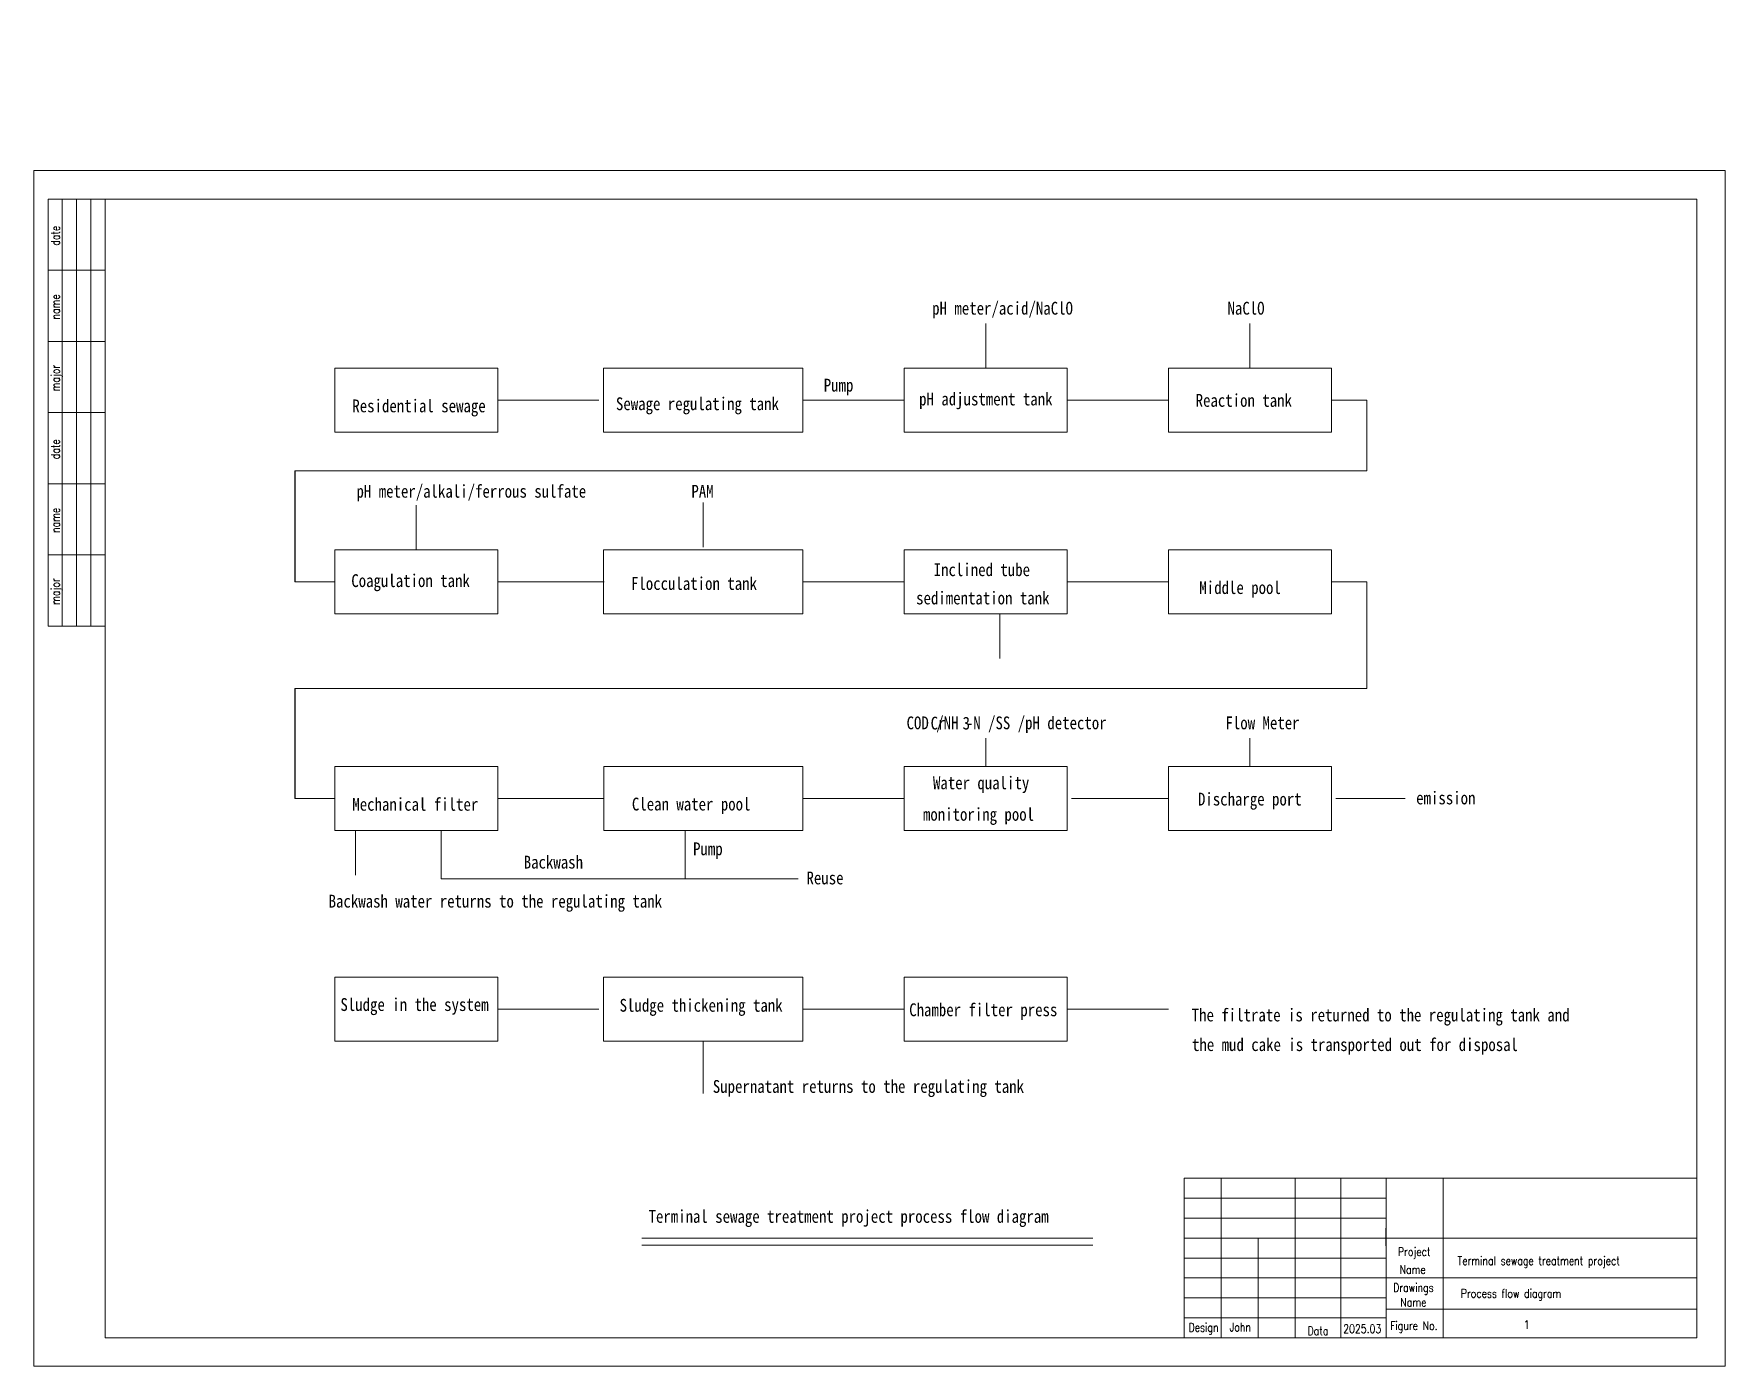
# Model space of a CAD drawing. Extents: x 838828 to 1489448, y 610351 to 848160.
# Drawn here: x 952578 to 1011978, y 801355 to 848160 of the extents above; entities that cross this region are included whole.
import ezdxf
from ezdxf.enums import TextEntityAlignment as Align

# ---------------------------------------------------------------- set-up
doc = ezdxf.new("R2010")
doc.units = 0
doc.header["$LTSCALE"] = 1000
doc.header["$MEASUREMENT"] = 0
doc.layers.get('0').update_dxf_attribs({"linetype": 'CONTINUOUS', "lineweight": 13})
doc.layers.add('HATCH', color=8, linetype='CONTINUOUS', lineweight=13)
doc.layers.add('文字', color=7, linetype='CONTINUOUS', lineweight=13)
doc.layers.add('SM', color=3, linetype='CONTINUOUS')
doc.styles.add('HZ', font='romans.shx', dxfattribs={"width": 0.7, "bigfont": 'gbcbig.shx'})
doc.styles.add('ST', font='SimSun.ttf', dxfattribs={"width": 0.8})
pattern_1 = [(228.0128, (3600, 5000), (-39999.99116, -45000.00671), [672.68, -66595.44]), (184.9697, (3150, 4500), (60000.005258, 4999.956535), [1154.34, -114279.625]), (132.5104, (2000, 4400), (49999.95359, -55000.04337), [813.94, -80580.16]), (267.2737, (50, 3150), (4999.98009, 100000.001475), [1051.19, -104067.79]), (292.8337, (0, 2100), (-25000.049527, 59999.98206), [1030.775, -102046.865]), (357.2737, (400, 1150), (-100000.001475, 4999.98009), [1051.19, -104067.79]), (37.6942, (1450, 1100), (-65000.036728, -49999.952026), [1390.145, -137624.245]), (72.2553, (2550, 1950), (35000.053814, 109999.981156), [1312.44, -129931.605]), (121.4296, (2950, 3200), (-40000.04117, 64999.975182), [1054.75, -104420.365]), (175.2364, (2400, 4100), (55000.00473, -4999.95766), [1204.16, -59003.815]), (222.3974, (1200, 4200), (-60000.036755, -54999.96041), [1557.24, -154166.875]), (138.8141, (5000, 3100), (-35000.01473, 29999.98657), [531.505, -52619.22]), (171.4692, (4600, 3450), (64999.991424, -10000.03955), [1011.185, -100107.555]), (225, (3600, 3600), (-6e-13, -5000.002), [707.105, -6363.96]), (203.1986, (3250, 4200), (24999.99865, 10000.00663), [380.79, -37698.075]), (291.8014, (2900, 4050), (-4999.99955, 15000.00137), [538.515, -26387.31]), (30.9638, (3100, 3550), (14999.9901, 10000.0124), [874.645, -28280.115]), (161.5651, (3850, 4000), (10000.0022, -4999.992), [632.455, -15178.935]), (16.3895, (0, 4050), (50000.01099, 14999.96355), [886, -87714.225]), (70.3462, (850, 4300), (-19999.97624, -55000.01068), [743.305, -73587.04]), (293.1986, (3850, 5000), (-10000.00663, 24999.99865), [761.575, -37317.29]), (343.6105, (4150, 4300), (-50000.01099, 14999.96355), [886, -87714.225]), (339.444, (0, 950), (-25000.00922, 9999.97998), [854.4, -41865.62]), (294.7751, (800, 650), (-24999.96095, 55000.01711), [715.89, -70873.215]), (66.8014, (3900, 0), (10000.00663, 24999.99865), [761.575, -37317.29]), (17.354, (4200, 700), (-65000.010095, -19999.97251), [838.155, -82977.12]), (69.444, (1450, 0), (-9999.97998, -25000.00922), [427.2, -42292.82]), (101.3099, (3600, 0), (-4999.98816, 20000.00376), [254.95, -25240.145]), (165.9638, (3550, 250), (15000.0027, -4999.9903), [1030.775, -19584.75]), (186.009, (2550, 500), (49999.998755, 4999.99659), [955.25, -94569.615]), (303.6901, (3100, 3100), (-5000.0067, 9999.9978), [721.11, -17306.645]), (353.1572, (3500, 2500), (84999.996827, -10000.03999), [1258.97, -124637.815]), (60.9454, (4750, 2350), (-20000.00014, -35000.00192), [514.78, -50963.37]), (90, (5000, 2800), (-5000, 5000), [300, -4700]), (120.2564, (2450, 650), (19999.97443, -35000.01228), [694.62, -68767.6]), (48.0128, (2100, 1250), (39999.99116, 45000.00671), [1345.36, -65922.76]), (0, (3000, 2250), (5000, 5000), [1300, -3700]), (325.3048, (4300, 2250), (-49999.971295, 35000.04305), [790.57, -78266.37]), (254.0546, (4950, 1800), (-4999.99945, -20000.00063), [728.01, -35672.54]), (207.646, (4750, 1100), (-94999.979036, -50000.038566), [1185.325, -117347.37]), (175.4261, (3700, 550), (-65000.002792, 4999.974006), [1253.995, -124145.37])]

msp = doc.modelspace()

# ---------------------------------------------------------------- texts
at = {"style": 'HZ', "width": 0.8}
for s, p in [('date', (953486, 841065)), ('name', (953486, 838565)), ('major', (953486, 836065)), ('date', (953486, 833565)), ('name', (953486, 831065)), ('major', (953486, 828565))]:
    msp.add_text(s, height=300, rotation=90, dxfattribs=at).set_placement(p, align=Align.CENTER)
for s, p in [('Project', (1001055, 805228)), ('Name', (1001003, 804598)), ('Drawings', (1001029, 803967)), ('Name', (1001029, 803449)), ('Design', (993660, 802567)), ('John', (994949, 802579)), ('Data', (997679, 802447)), ('2025.03', (999232, 802520)), ('Figure No.', (1001046, 802629))]:
    msp.add_text(s, height=300, dxfattribs=at).set_placement(p, align=Align.CENTER)
for s, p in [('Terminal sewage treatment project', (1002580, 804909)), ('Process flow diagram', (1002694, 803760)), ('1', (1004907, 802663))]:
    msp.add_text(s, height=300, dxfattribs=at).set_placement(p)
at = {"layer": '文字', "linetype": 'Continuous', "style": 'ST', "width": 0.85}
for s, p in [('pH meter/acid/NaClO', (984128, 838295)), ('NaClO', (994501, 838295)), ('Pump', (980320, 835593)), ('Residential sewage', (963764, 834864)), ('Sewage regulating tank', (973022, 834939)), ('pH adjustment tank', (983670, 835106)), ('Reaction tank', (993381, 835057)), ('pH meter/alkali/ferrous sulfate', (963910, 831865)), ('PAM', (975672, 831865)), ('Inclined tube', (984182, 829109)), ('Coagulation tank', (963728, 828725)), ('Flocculation tank', (973551, 828625)), ('Middle pool', (993511, 828481)), ('sedimentation tank', (983564, 828116)), ('COD /NH -N /SS /pH detector', (983229, 823729)), ('Cr', (984074, 823720)), ('3', (985197, 823720)), ('Flow Meter', (994429, 823729)), ('Water quality', (984156, 821621)), ('Discharge port', (993462, 821051)), ('emission', (1001126, 821092)), ('Mechanical filter', (963764, 820868)), ('Clean water pool', (973583, 820877)), ('monitoring pool', (983804, 820516)), ('Pump', (975731, 819304)), ('Backwash', (969783, 818837)), ('Reuse', (979714, 818281)), ('Backwash water returns to the regulating tank', (962932, 817465)), ('Sludge in the system', (963345, 813833)), ('Sludge thickening tank', (973151, 813807)), ('Chamber filter press', (983321, 813650)), ('The filtrate is returned to the regulating tank and ', (993243, 813467)), ('the mud cake is transported out for disposal', (993253, 812426)), ('Supernatant returns to the regulating tank', (976424, 810957)), ('Terminal sewage treatment project process flow diagram', (974167, 806391))]:
    msp.add_text(s, height=450, dxfattribs=at).set_placement(p)

# ---------------------------------------------------------------- hatches: boundary and pattern name
at = {"layer": 'HATCH'}
h = msp.add_hatch(dxfattribs=at)
h.set_pattern_fill('GRAVEL', color=256, scale=5000, style=0)
h.set_pattern_definition(pattern_1)
h.paths.add_polyline_path([(997429, 847590), (996859, 847590), (996859, 848160), (995279, 848160), (995279, 847010), (997429, 847010)])
h = msp.add_hatch(dxfattribs=at)
h.set_pattern_fill('GRAVEL', color=256, scale=5000, style=0)
h.set_pattern_definition(pattern_1)
h.paths.add_polyline_path([(997279, 842430), (997429, 842430), (997429, 843010), (995279, 843010), (995279, 841860), (997279, 841860), (997279, 842010)])

# ---------------------------------------------------------------- linework, layer by layer
at = {"linetype": 'Continuous'}
for p, q in [((1011978, 843355), (952578, 843355)), ((952578, 843355), (952578, 801355)), ((1011978, 801355), (1011978, 843355)), ((953078, 842355), (953078, 827355)), ((955078, 842355), (953078, 842355)), ((953578, 842355), (953578, 827355)), ((954078, 842355), (954078, 827355)), ((954578, 842355), (954578, 827355)), ((1010978, 842355), (955078, 842355)), ((955078, 842355), (955078, 802355)), ((1010978, 802355), (1010978, 842355)), ((955078, 839855), (953078, 839855)), ((955078, 837355), (953078, 837355)), ((955078, 834855), (953078, 834855)), ((955078, 832355), (953078, 832355)), ((955078, 829855), (953078, 829855)), ((955078, 827355), (953078, 827355)), ((952578, 801355), (1011978, 801355))]:
    msp.add_line(p, q, dxfattribs=at)
for p, q in [((992978, 802355), (992978, 807955)), ((992978, 807955), (1010978, 807955)), ((992989, 807955), (1010989, 807955)), ((994278, 802355), (994278, 807955)), ((996878, 802355), (996878, 807955)), ((998478, 802355), (998478, 807955)), ((1000078, 802355), (1000078, 807955)), ((1002078, 802355), (1002078, 807955)), ((992978, 807255), (1000078, 807255)), ((992978, 806555), (1000078, 806555)), ((1000060, 805588), (1000060, 806201)), ((992978, 805855), (1010978, 805855)), ((995578, 802355), (995578, 805855)), ((999660, 805856), (1000314, 805856)), ((992978, 805155), (1000078, 805155)), ((992978, 804455), (1000078, 804455)), ((1000078, 804455), (1010978, 804455)), ((992978, 803755), (1000078, 803755)), ((1000078, 803355), (1010978, 803355)), ((992978, 803055), (1000078, 803055)), ((955078, 802355), (1010978, 802355))]:
    msp.add_line(p, q)
at = {"linetype": 'ByBlock', "ltscale": 200}
for p, q in [((973936, 805856), (989773, 805856)), ((973936, 805604), (989773, 805604))]:
    msp.add_line(p, q, dxfattribs=at)
at = {"layer": 'HATCH', "ltscale": 0.001}
msp.add_line((1010978, 807955), (1010978, 802355), dxfattribs=at)
at = {"layer": 'SM', "color": 3, "linetype": 'Continuous'}
for p, q in [((961747, 832810), (961747, 828906)), ((961747, 825161), (961747, 821294))]:
    msp.add_line(p, q, dxfattribs=at)
at = {"layer": '文字', "linetype": 'Continuous'}
for p, q in [((986009, 837135), (986009, 837984)), ((995288, 837135), (995288, 837984)), ((986009, 836415), (986009, 837135)), ((995288, 836415), (995288, 837135)), ((968869, 836415), (963148, 836415)), ((963148, 836415), (963148, 834165)), ((968869, 834165), (968869, 836415)), ((979591, 836415), (972581, 836415)), ((972581, 836415), (972581, 834165)), ((979591, 834165), (979591, 836415)), ((988870, 836415), (983148, 836415)), ((983148, 836415), (983148, 834165)), ((988870, 834165), (988870, 836415)), ((998148, 836415), (992427, 836415)), ((992427, 836415), (992427, 834165)), ((998148, 834165), (998148, 836415)), ((972426, 835290), (971706, 835290)), ((983148, 835290), (982428, 835290)), ((992427, 835290), (991707, 835290)), ((999389, 835290), (998148, 835290)), ((963148, 834165), (968869, 834165)), ((972581, 834165), (979591, 834165)), ((983148, 834165), (988870, 834165)), ((992427, 834165), (998148, 834165)), ((976086, 830851), (976086, 831700)), ((966008, 830751), (966008, 831600)), ((966008, 830031), (966008, 830751)), ((976086, 830131), (976086, 830851)), ((968869, 830031), (963148, 830031)), ((963148, 830031), (963148, 827781)), ((968869, 827781), (968869, 830031)), ((972581, 827781), (972581, 830031)), ((972581, 830031), (979591, 830031)), ((979591, 830031), (979591, 827781)), ((983148, 827781), (983148, 830031)), ((983148, 830031), (988870, 830031)), ((988870, 830031), (988870, 827781)), ((992427, 827781), (992427, 830031)), ((992427, 830031), (998148, 830031)), ((998148, 830031), (998148, 827781)), ((962428, 828906), (961747, 828906)), ((963148, 828906), (962428, 828906)), ((972605, 828906), (971885, 828906)), ((983148, 828906), (982428, 828906)), ((992427, 828906), (991707, 828906)), ((999389, 828906), (998148, 828906)), ((963148, 827781), (968869, 827781)), ((979591, 827781), (972581, 827781)), ((988870, 827781), (983148, 827781)), ((986509, 826932), (986509, 827781)), ((998148, 827781), (992427, 827781)), ((986509, 826212), (986509, 826932)), ((986009, 823139), (986009, 823418)), ((995288, 823139), (995288, 823418)), ((986009, 822419), (986009, 823139)), ((995288, 822419), (995288, 823139)), ((968869, 822419), (963148, 822419)), ((963148, 822419), (963148, 820169)), ((968869, 820169), (968869, 822419)), ((972593, 820169), (972593, 822419)), ((972593, 822419), (979591, 822419)), ((979591, 822419), (979591, 820169)), ((983148, 820169), (983148, 822419)), ((983148, 822419), (988870, 822419)), ((988870, 822419), (988870, 820169)), ((992427, 820169), (992427, 822419)), ((992427, 822419), (998148, 822419)), ((998148, 822419), (998148, 820169)), ((962428, 821294), (961747, 821294)), ((963148, 821294), (962428, 821294)), ((972593, 821294), (971873, 821294)), ((983148, 821294), (982428, 821294)), ((992427, 821294), (991707, 821294)), ((1000737, 821294), (1000017, 821294)), ((963148, 820169), (968869, 820169)), ((963875, 819320), (963875, 820169)), ((966886, 819323), (966886, 820169)), ((966886, 820169), (966886, 819449)), ((979591, 820169), (972593, 820169)), ((975453, 818477), (975453, 820169)), ((988870, 820169), (983148, 820169)), ((998148, 820169), (992427, 820169)), ((963875, 818600), (963875, 819320)), ((966886, 819449), (966886, 818477)), ((979419, 818477), (978699, 818477)), ((968869, 815017), (963148, 815017)), ((963148, 815017), (963148, 812767)), ((968869, 812767), (968869, 815017)), ((979591, 815017), (972581, 815017)), ((972581, 815017), (972581, 812767)), ((979591, 812767), (979591, 815017)), ((988870, 815017), (983148, 815017)), ((983148, 815017), (983148, 812767)), ((988870, 812767), (988870, 815017)), ((971706, 813892), (968869, 813892)), ((972426, 813892), (971706, 813892)), ((982428, 813892), (979591, 813892)), ((983148, 813892), (982428, 813892)), ((991707, 813892), (988870, 813892)), ((992427, 813892), (991707, 813892)), ((963148, 812767), (968869, 812767)), ((972581, 812767), (979591, 812767)), ((976086, 811659), (976086, 812767)), ((983148, 812767), (988870, 812767)), ((976086, 810939), (976086, 811659))]:
    msp.add_line(p, q, dxfattribs=at)
at = {"layer": '文字', "color": 3, "linetype": 'Continuous'}
for p, q in [((971706, 835290), (968869, 835290)), ((982428, 835290), (979591, 835290)), ((991707, 835290), (988870, 835290)), ((999389, 835290), (999389, 832810)), ((999389, 832810), (961747, 832810)), ((971885, 828906), (968869, 828906)), ((982428, 828906), (979591, 828906)), ((991707, 828906), (988870, 828906)), ((999389, 828906), (999389, 825161)), ((999389, 825161), (961747, 825161)), ((971873, 821294), (968893, 821294)), ((982428, 821294), (979591, 821294)), ((991707, 821294), (989024, 821294)), ((1000017, 821294), (998303, 821294))]:
    msp.add_line(p, q, dxfattribs=at)
at = {"layer": '文字', "color": 4, "linetype": 'Continuous'}
for p, q in [((975453, 818477), (966886, 818477)), ((978699, 818477), (975453, 818477))]:
    msp.add_line(p, q, dxfattribs=at)

msp.set_redraw_order([(e.dxf.handle, doc.entitydb.next_handle()) for e in msp.query("TEXT MTEXT ATTDEF DIMENSION ARC_DIMENSION")])  # texts and dimensions are drawn at this point

doc.saveas('drawing.dxf')
